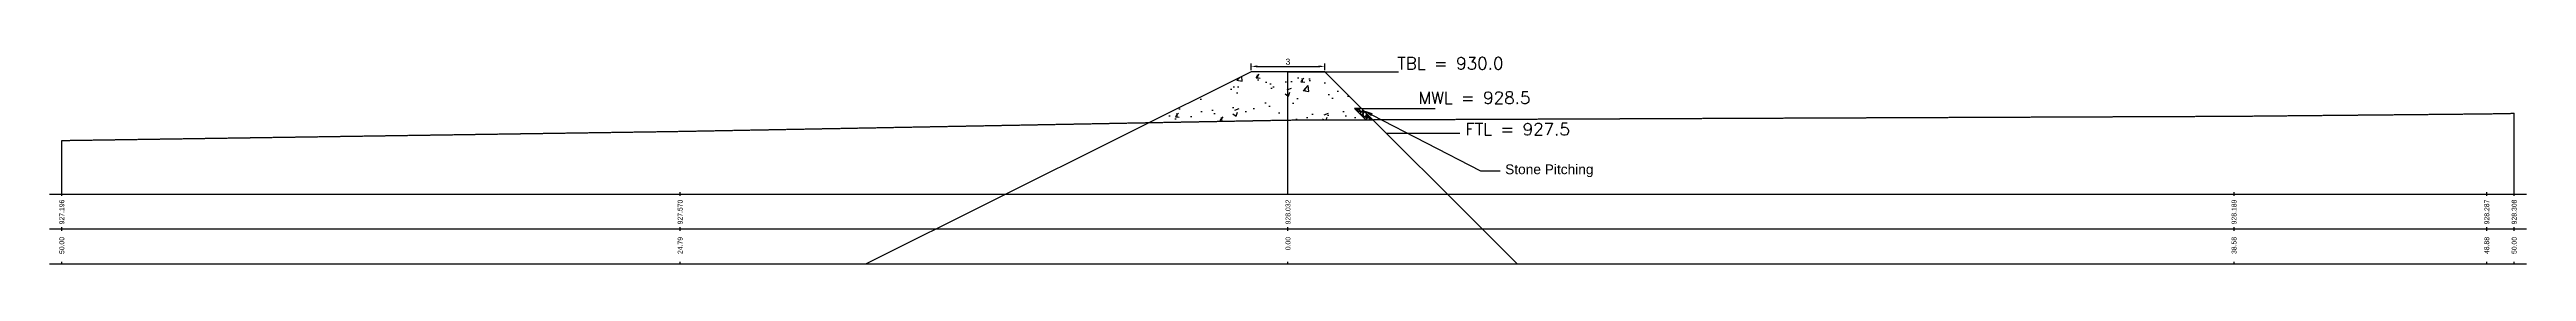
# Model space of a CAD drawing. Header units: millimetres. Extents: x 824502 to 1498685, y 1474633 to 1481826.
# Drawn here: x 1494766 to 1495776, y 1476316 to 1476401 of the extents above; entities that cross this region are included whole.
import ezdxf
from ezdxf import colors
from ezdxf.entities.mleader import LeaderData, LeaderLine
from ezdxf.enums import TextEntityAlignment as Align
from ezdxf.math import Vec2, Vec3

# ---------------------------------------------------------------- set-up
doc = ezdxf.new("R2010")
doc.units = ezdxf.units.MM
doc.linetypes.add('HIDDEN', pattern=[0.375, 0.25, -0.125])
doc.layers.add('CS_Drawing', color=7, linetype='Continuous')
doc.layers.add('GL', color=3, linetype='HIDDEN')
doc.styles.add('ROMANS', font='romans.shx')
doc.styles.get("Standard").update_dxf_attribs({"font": 'arial.ttf'})
doc.dimstyles.new('ISO-25', dxfattribs={"dimtxt": 2.5, "dimasz": 2.5, "dimexe": 1.25, "dimexo": 0.625, "dimtad": 1, "dimtxsty": 'Standard', "dimcen": 2.5, "dimadec": 0, "dimazin": 0, "dimtfac": 1, "dimtmove": 0, "dimatfit": 3, "dimfxl": 1, "dimarcsym": 0})

# ---------------------------------------------------------------- blocks, each defined once
blk = doc.blocks.new('*D4')
at = {"color": 0, "lineweight": -2, "transparency": 16777216}
for p, q in [((1495255.5, 1476395.6), (1495255.5, 1476398.4)), ((1495285.5, 1476395.6), (1495285.5, 1476398.4)), ((1495258, 1476397.2), (1495283, 1476397.2))]:
    blk.add_line(p, q, dxfattribs=at)
at = {"color": 0, "transparency": 16777216}
for points in [[(1495258, 1476397.6), (1495258, 1476396.8), (1495255.5, 1476397.2)], [(1495283, 1476397.6), (1495283, 1476396.8), (1495285.5, 1476397.2)]]:
    blk.add_solid(points, dxfattribs=at)
at = {"layer": 'Defpoints', "color": 0, "transparency": 16777216}
for p in [(1495255.5, 1476394.9), (1495285.5, 1476397.2), (1495285.5, 1476394.9)]:
    blk.add_point(p, dxfattribs=at)
at = {"color": 0, "transparency": 16777216, "insert": (1495270.5, 1476399.1), "char_height": 2.5, "attachment_point": 5}
blk.add_mtext('3', dxfattribs=at)

msp = doc.modelspace()

# ---------------------------------------------------------------- hatches: boundary and pattern name
at = {"transparency": 33554687}
h = msp.add_hatch(dxfattribs=at)
h.set_pattern_fill('AR-CONC', color=0, scale=0.1)
h.paths.add_polyline_path([(1495270.53, 1476394.946), (1495255.542, 1476394.946), (1495214.087, 1476374.214), (1495270.53, 1476375.266)])
h = msp.add_hatch(dxfattribs=at)
h.set_pattern_fill('AR-CONC', color=0, scale=0.1)
h.paths.add_polyline_path([(1495285.542, 1476394.946), (1495270.53, 1476394.946), (1495270.53, 1476375.266), (1495302.264, 1476375.396), (1495297.704, 1476379.956), (1495300.533, 1476379.956)])
h = msp.add_hatch(dxfattribs=at)
h.set_pattern_fill('GRAVEL', color=0, scale=0.1, angle=32)
h.set_pattern_definition([(260.0127875, (0.20492, 3.12316), (-5.118382935632, -30.154338926998), [0.34172144, -33.8304836396]), (216.969741, (0.14565, 2.78661), (24.50251095279, 18.3059814543856), [0.58640472, -58.0540488935]), (164.5104471, (-0.32286, 2.43396), (36.346365888978, -10.23451448113), [0.41348152, -40.934722794]), (299.273689, (-0.82644, 1.37051), (-24.765856454157, 44.4268382184915), [0.53400452, -52.8664374257]), (324.83365418, (-0.56532, 0.9047), (-26.922149995681, 19.118531314146), [0.5236337, -51.8398077453]), (29.273689, (-0.13726, 0.60311), (-44.4268382184915, -24.765856454157), [0.53400452, -52.8664374257]), (69.69424047, (0.32855, 0.86423), (-14.542598821313, -39.0383557481894), [0.70619366, -69.9131153142]), (104.25532837, (0.57362, 1.52653), (-14.533593330831, 56.81089213253), [0.66671952, -66.005256602]), (153.42956562, (0.40945, 2.17272), (-34.730271420384, 17.234588682834), [0.535813, -53.0455456987]), (207.2363583, (-0.06978, 2.4124), (25.04045873975, 12.651902074504), [0.61171328, -29.97393695]), (254.3974378, (-0.613666, 2.132434), (-11.042561726781, -39.846402980824), [0.79107792, -78.3167725122]), (170.81407483, (1.31953, 2.6815), (-23.154264736328, 3.502288468974), [0.27000454, -26.7305658243]), (203.4692344, (1.05298, 2.7246), (30.6945379950906, 13.189849781864), [0.51368198, -50.854638997]), (257, (0.5818, 2.52), (1.3459949312, -2.1540421642), [0.35920934, -3.2328931084]), (235.19859051, (0.2695, 2.6843), (8.07822095965, 11.038058983664), [0.19344132, -19.150622369]), (323.80140949, (0.1591, 2.52545), (-6.19202695805, 5.11613156113), [0.27356562, -13.40475299]), (62.96375653, (0.37985, 2.3639), (3.77013663071, 8.34606912179), [0.44431966, -14.366298153]), (193.56505118, (0.5818, 2.75965), (5.6540792596, 0.53794769836), [0.32128714, -7.7108981168]), (48.389540334, (-1.09026, 1.74477), (17.502436848916, 19.922075804236), [0.450088, -44.5588266725]), (102.34617594, (-0.79137, 2.0813), (6.189775584764, -29.078443531433), [0.37759894, -37.3822156782]), (325.19859051, (0.31262, 3.19046), (-11.03805898367, 8.078220959653), [0.3868801, -18.957183589]), (15.61045967, (0.6303, 2.96965), (-25.57840643534, -6.997822820601), [0.450088, -44.5588266725]), (11.44395478, (-0.25574, 0.40927), (-13.46220068349, -2.421890327287), [0.4340352, -21.267734313]), (326.7751406, (0.16967, 0.49538), (-25.57615507304, 16.96448913701), [0.36367212, -36.0035933807]), (98.80140949, (1.68015, 1.04988), (-2.421890328133, 13.46220068334), [0.3868801, -18.957183589]), (49.35402464, (1.62096, 1.4322), (-22.618568408789, -26.11410276339), [0.42578274, -42.1523759802]), (101.44395478, (0.62467, 0.39034), (2.421890327193, -13.46220068351), [0.2170176, -21.484751913]), (133.309932474, (1.5509, 0.9691), (-7.53802188885, 7.2701737258), [0.1295146, -12.8219949645]), (197.963756532, (1.4621, 1.06336), (7.80812142386, 1.88394262922), [0.5236337, -9.949054589]), (218.00900596, (0.96396, 0.90186), (20.194426710402, 15.613991476817), [0.485267, -48.0413648633]), (335.69006753, (0.501, 2.17), (-4.84603202675, 2.96208939699), [0.36632388, -8.7917763597]), (25.15722659, (0.83483, 2.01922), (39.3107066533665, 18.573829503173), [0.63955676, -63.316009065]), (92.9453959, (1.41372, 2.2911), (0.805795860795, -20.462274874283), [0.26150824, -25.889392318]), (122, (1.4003, 2.5523), (-3.5000370954, 0.808047233), [0.1524, -2.3876]), (152.25643716, (0.8805, 0.93956), (18.038133174338, -9.694315426312), [0.35286696, -34.9339407732]), (80.0127875, (0.5682, 1.10383), (5.118382935738, 30.154338926979), [0.68344288, -33.4887621996]), (32, (0.6867, 1.777), (0.808047233, 3.5000370954), [0.6604, -1.8796]), (357.3048465, (1.24678, 2.12687), (30.962386161315, -1.618345821382), [0.40160956, -39.759316724]), (286.0546041, (1.64794, 2.108), (3.229937560546, -9.962163588046), [0.36982908, -18.1216500388]), (239.64597536, (1.75022, 1.75258), (-27.466851812275, -47.11432533235), [0.6021451, -59.612464423]), (207.42607874, (1.44593, 1.23298), (-29.3485430662363, -15.343891940743), [0.63702946, -63.0658464562])])
h.paths.add_polyline_path([(1495300.533, 1476379.956), (1495297.704, 1476379.956), (1495302.264, 1476375.396), (1495305.081, 1476375.407)])

# ---------------------------------------------------------------- linework, layer by layer
at = {"color": 0}
for p, q in [((1495255.542, 1476394.946), (1495098.576, 1476316.446)), ((1495270.53, 1476394.946), (1495255.53, 1476394.946)), ((1495285.542, 1476394.946), (1495255.542, 1476394.946)), ((1495270.53, 1476344.946), (1495270.53, 1476394.946)), ((1495270.53, 1476394.946), (1495285.53, 1476394.946)), ((1495285.542, 1476394.946), (1495364.042, 1476316.446)), ((1495285.542, 1476394.946), (1495315.542, 1476394.946)), ((1495285.542, 1476394.946), (1495300.533, 1476379.956)), ((1495300.533, 1476379.956), (1495297.704, 1476379.956)), ((1495297.704, 1476379.956), (1495302.264, 1476375.396)), ((1495300.533, 1476379.956), (1495330.533, 1476379.956)), ((1495300.533, 1476379.956), (1495310.542, 1476369.946)), ((1495770.53, 1476345.696), (1495770.53, 1476378.026)), ((1495310.542, 1476369.946), (1495340.542, 1476369.946))]:
    msp.add_line(p, q, dxfattribs=at)
at = {"layer": 'CS_Drawing'}
for p, q in [((1494770.53, 1476344.946), (1494770.53, 1476366.906)), ((1494765.53, 1476344.946), (1495775.53, 1476344.946)), ((1494770.53, 1476344.196), (1494770.53, 1476345.696)), ((1495022.664, 1476344.196), (1495022.664, 1476345.696)), ((1495656.293, 1476344.196), (1495656.293, 1476345.696)), ((1495759.351, 1476344.196), (1495759.351, 1476345.696)), ((1495770.53, 1476344.196), (1495770.53, 1476345.696)), ((1495770.53, 1476344.196), (1495770.53, 1476345.696)), ((1494765.53, 1476330.696), (1495775.53, 1476330.696)), ((1494765.53, 1476330.696), (1495775.53, 1476330.696)), ((1494770.53, 1476329.946), (1494770.53, 1476331.446)), ((1495022.664, 1476329.946), (1495022.664, 1476331.446)), ((1495270.528, 1476329.946), (1495270.528, 1476331.446)), ((1495270.53, 1476329.946), (1495270.53, 1476331.446)), ((1495656.293, 1476329.946), (1495656.293, 1476331.446)), ((1495759.351, 1476329.946), (1495759.351, 1476331.446)), ((1495770.53, 1476329.946), (1495770.53, 1476331.446)), ((1495770.53, 1476329.946), (1495770.53, 1476331.446)), ((1494770.53, 1476316.446), (1494770.53, 1476317.196)), ((1495022.664, 1476316.446), (1495022.664, 1476317.196)), ((1495270.528, 1476316.446), (1495270.528, 1476317.196)), ((1495270.53, 1476316.446), (1495270.53, 1476317.196)), ((1495656.293, 1476316.446), (1495656.293, 1476317.196)), ((1495759.351, 1476316.446), (1495759.351, 1476317.196)), ((1495770.53, 1476316.446), (1495770.53, 1476317.196)), ((1495770.53, 1476316.446), (1495770.53, 1476317.196)), ((1494765.53, 1476316.446), (1495775.53, 1476316.446))]:
    msp.add_line(p, q, dxfattribs=at)
at = {"layer": 'GL'}
msp.add_lwpolyline([(1494770.53, 1476366.906), (1495022.664, 1476370.646), (1495270.528, 1476375.266), (1495656.293, 1476376.836), (1495759.351, 1476377.816), (1495770.53, 1476378.026)], dxfattribs=at)

# ---------------------------------------------------------------- texts
at = {"color": 1, "insert": (1495315.096, 1476400.965), "char_height": 5, "attachment_point": 1, "style": 'ROMANS'}
msp.add_mtext_dynamic_manual_height_columns('TBL = 930.0', width=57.21501, gutter_width=1, heights=[0], dxfattribs=at)
at = {"color": 2, "insert": (1495323.755, 1476386.859), "char_height": 5, "attachment_point": 1, "style": 'ROMANS'}
msp.add_mtext_dynamic_manual_height_columns('MWL = 928.5', width=54.13471, gutter_width=1, heights=[0], dxfattribs=at)
at = {"color": 4, "insert": (1495342.844, 1476374.008), "char_height": 5, "attachment_point": 1, "style": 'ROMANS'}
msp.add_mtext_dynamic_manual_height_columns('FTL = 927.5', width=53.44561, gutter_width=1, heights=[0], dxfattribs=at)
at = {"layer": 'CS_Drawing'}
for s, p in [('927.196', (1494770.53, 1476342.696)), ('927.570', (1495022.664, 1476342.696)), ('928.032', (1495270.528, 1476342.696)), ('928.189', (1495656.293, 1476342.696)), ('928.287', (1495759.351, 1476342.696)), ('928.308', (1495770.53, 1476342.696)), ('50.00', (1494770.53, 1476327.446)), ('24.79', (1495022.664, 1476327.446)), ('0.00', (1495270.528, 1476327.446)), ('38.58', (1495656.293, 1476327.446)), ('48.88', (1495759.351, 1476327.446)), ('50.00', (1495770.53, 1476327.446))]:
    msp.add_text(s, height=2, rotation=90, dxfattribs=at).set_placement(p, align=Align.MIDDLE_RIGHT)

# ---------------------------------------------------------------- dimensions: what is measured, and where the dimension line sits
at = {"color": 0}
dim = msp.add_linear_dim(base=(1495285.53, 1476397.168), p1=(1495255.542, 1476394.946), p2=(1495285.53, 1476394.946), text='3', dimstyle='ISO-25', dxfattribs=at)
dim.commit()
dim.dimension.update_dxf_attribs({"geometry": '*D4', "text_midpoint": (1495270.536, 1476399.071)})

# ---------------------------------------------------------------- leaders
ml = msp.add_multileader_mtext('Standard', dxfattribs=at)
ml.set_content('Stone Pitching ')
ml.set_leader_properties()
ml.build(insert=Vec2(0, 0))
ctx = ml.context
ctx.base_point, ctx.plane_origin = Vec3(1495357.078, 1476354.519), Vec3(1495301.217, 1476379.272)
notes = []
notes.append((ctx, [(0, (1, 1, 0), (1495349.078, 1476354.519), (1, 0), 8, [(0, [(1495301.217, 1476379.272)], 0, [])])]))
ctx.mtext.insert, ctx.mtext.flow_direction = Vec3(1495359.078, 1476357.107), 5
for ctx, leaders in notes:
    for number, flags, end, landing, length, lines in leaders:
        leader = LeaderData()
        leader.index, (leader.has_last_leader_line, leader.has_dogleg_vector, leader.attachment_direction) = number, flags
        leader.last_leader_point, leader.dogleg_vector, leader.dogleg_length = Vec3(end), Vec3(landing), length
        for number, points, colour, breaks in lines:
            line = LeaderLine()
            line.index, line.vertices, line.color, line.breaks = number, Vec3.list(points), colors.encode_raw_color(colour), breaks
            leader.lines.append(line)
        ctx.leaders.append(leader)

doc.saveas('drawing.dxf')
